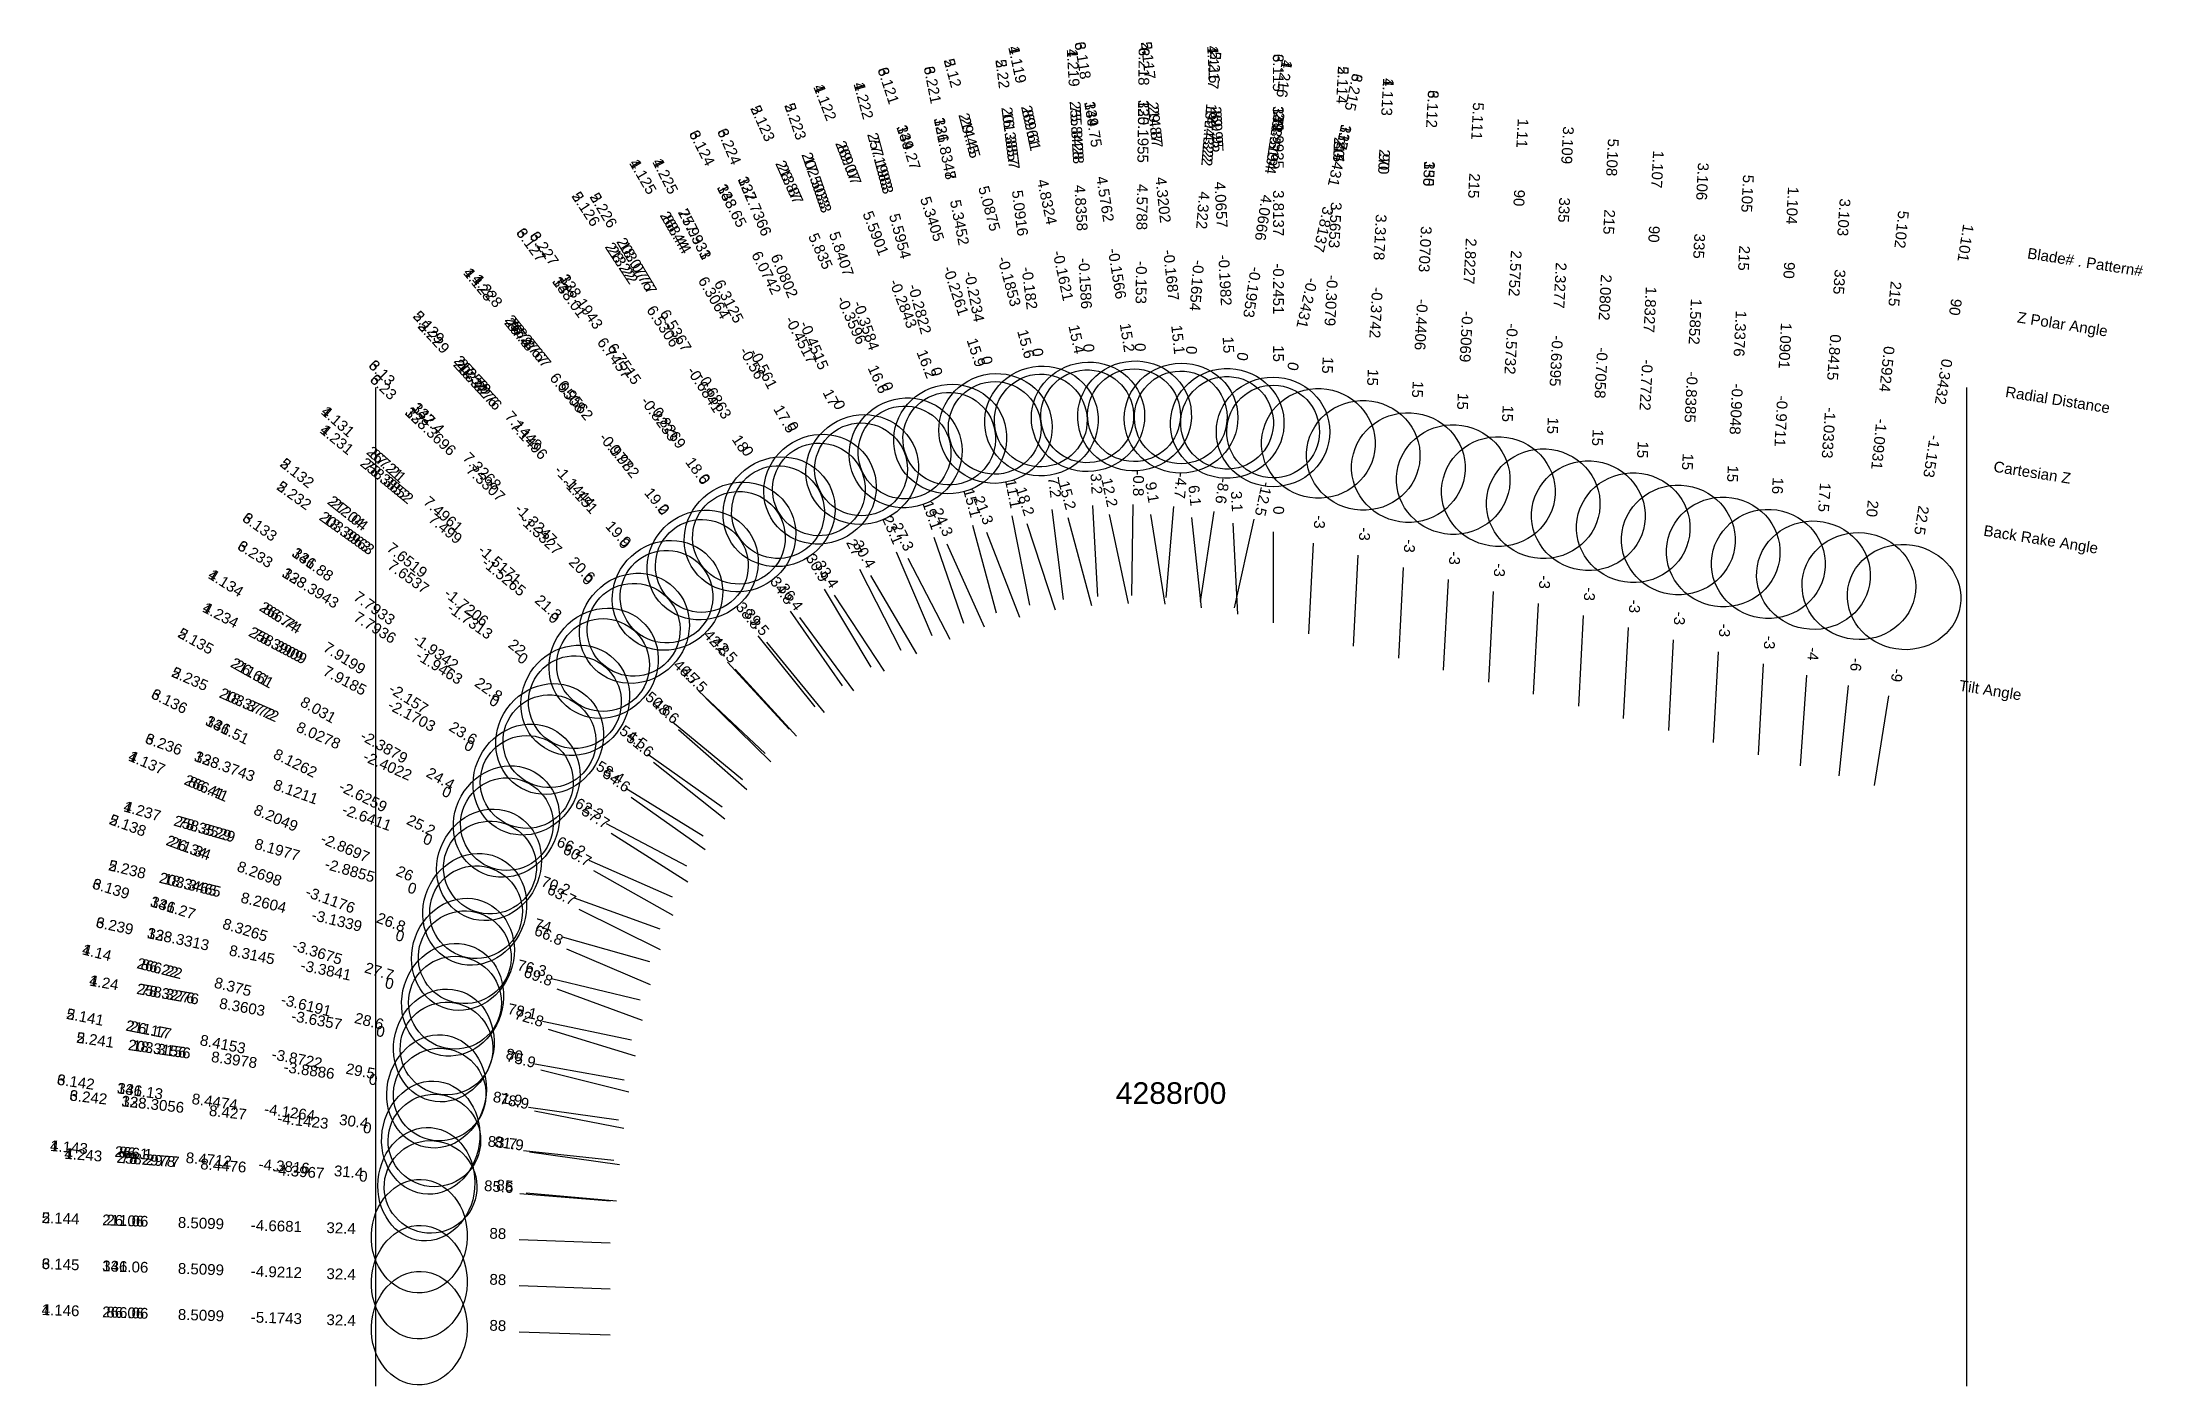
# Model space of a CAD drawing. Header units: inches. Extents: x -10.6 to 1, y -5.5 to 1.9.
import ezdxf
from ezdxf.enums import TextEntityAlignment as Align

# ---------------------------------------------------------------- set-up
doc = ezdxf.new("R2010")
doc.units = ezdxf.units.IN
doc.header["$MEASUREMENT"] = 0
for name, color, linetype, true_color in [('Blade_1', 30, 'Continuous', 0xff7f00), ('Blade_2', 7, 'Continuous', 0xcccc00), ('Blade_3', 7, 'Continuous', 0x00cc00), ('Blade_4', 7, 'Continuous', 0x00cccc), ('Blade_5', 7, 'Continuous', 0x0066cc), ('Blade_6', 190, 'Continuous', 0x7f00ff)]:
    doc.layers.add(name, color=color, linetype=linetype, true_color=true_color)
doc.styles.get("Standard").update_dxf_attribs({"font": 'arial.ttf'})

msp = doc.modelspace()

# ---------------------------------------------------------------- texts
for s, height, p in [('Blade# . Pattern#', 0.05937, (0.336, 0.739)), ('Z Polar Angle', 0.05937, (0.28, 0.387)), ('Radial Distance', 0.05937, (0.215, -0.023)), ('Cartesian Z', 0.05937, (0.15, -0.434)), ('Back Rake Angle', 0.05937, (0.095, -0.786)), ('Tilt Angle', 0.0594, (-0.04, -1.638))]:
    msp.add_text(s, height=height, rotation=351).set_placement(p, align=Align.MIDDLE_LEFT)
msp.add_text('4288r00', height=0.1187).set_placement((-4.375, -3.881), align=Align.MIDDLE_CENTER)
at = {"layer": 'Blade_1'}
for s, rotation, p in [('1.119', 282.1667, (-5.249, 1.769)), ('1.219', 273.22, (-4.943, 1.756)), ('1.116', 273.0667, (-4.171, 1.774)), ('1.216', 261.42, (-3.781, 1.701)), ('1.122', 291.2667, (-6.306, 1.556)), ('1.222', 285.11, (-6.095, 1.569)), ('1.113', 267, (-3.214, 1.598)), ('89.61', 282.1667, (-5.174, 1.42)), ('75.8428', 273.22, (-4.923, 1.4)), ('89.95', 273.0667, (-4.152, 1.418)), ('73.5194', 261.42, (-3.834, 1.348)), ('1.11', 267, (-2.472, 1.399)), ('89.07', 291.2667, (-6.177, 1.224)), ('77.1983', 285.11, (-6.002, 1.225)), ('90', 267, (-3.233, 1.242)), ('1.107', 267, (-1.729, 1.2)), ('1.125', 300.3667, (-7.305, 1.144)), ('1.225', 297, (-7.183, 1.148)), ('4.8324', 282.1667, (-5.086, 1.014)), ('4.8358', 273.22, (-4.9, 0.985)), ('4.0657', 273.0667, (-4.13, 1.003)), ('4.0666', 261.42, (-3.896, 0.937)), ('90', 267, (-2.49, 1.043)), ('1.104', 267, (-0.987, 1.001)), ('88.44', 300.3667, (-7.125, 0.837)), ('77.9331', 297, (-7.021, 0.83)), ('5.5901', 291.2667, (-6.027, 0.837)), ('5.5954', 285.11, (-5.894, 0.824)), ('3.3178', 267, (-3.255, 0.827)), ('90', 267, (-1.748, 0.844)), ('1.101', 261, (-0.034, 0.798)), ('-0.1621', 282.1667, (-4.998, 0.608)), ('-0.1586', 273.22, (-4.877, 0.57)), ('-0.1982', 273.0667, (-4.108, 0.588)), ('2.5752', 267, (-2.512, 0.628)), ('1.128', 309.4667, (-8.206, 0.548)), ('1.228', 308.79, (-8.158, 0.513)), ('6.3064', 300.3667, (-6.915, 0.478)), ('6.3125', 297, (-6.833, 0.46)), ('-0.2843', 291.2667, (-5.876, 0.45)), ('-0.1953', 261.42, (-3.958, 0.527)), ('90', 267, (-1.005, 0.645)), ('-0.2822', 285.11, (-5.786, 0.423)), ('-0.3742', 267, (-3.277, 0.412)), ('1.8327', 267, (-1.77, 0.429)), ('90', 261, (-0.09, 0.446)), ('87.8', 309.4667, (-7.98, 0.273)), ('78.2767', 308.79, (-7.934, 0.235)), ('-0.5732', 267, (-2.534, 0.213)), ('1.0901', 267, (-1.027, 0.23)), ('15.4', 282.1667, (-4.923, 0.259)), ('0', 273.22, (-4.857, 0.215)), ('15', 273.0667, (-4.089, 0.232)), ('-0.56', 300.3667, (-6.705, 0.119)), ('-0.561', 297, (-6.644, 0.089)), ('16.2', 291.2667, (-5.747, 0.118)), ('0', 261.42, (-4.011, 0.174)), ('-0.7722', 267, (-1.791, 0.014)), ('0.3432', 261, (-0.155, 0.035)), ('6.9508', 309.4667, (-7.716, -0.048)), ('6.9562', 308.79, (-7.674, -0.089)), ('0', 285.11, (-5.693, 0.079)), ('15', 267, (-3.295, 0.056)), ('1.131', 318.5667, (-8.977, -0.21)), ('17.5', 300.3667, (-6.524, -0.188)), ('15', 267, (-2.553, -0.143)), ('-0.9711', 267, (-1.049, -0.185)), ('1.231', 320.64, (-8.982, -0.31)), ('0', 297, (-6.482, -0.228)), ('87.21', 318.5667, (-8.71, -0.446)), ('-0.977', 309.4667, (-7.451, -0.369)), ('-0.982', 308.79, (-7.414, -0.413)), ('15', 267, (-1.81, -0.342)), ('-1.153', 261, (-0.22, -0.375)), ('78.3852', 320.64, (-8.706, -0.536)), ('19.2', 309.4667, (-7.225, -0.644)), ('15.1', 285.11, (-5.498, -0.643)), ('3.2', 273.22, (-4.815, -0.532)), ('12.2', 282.1667, (-4.742, -0.584)), ('-8.6', 261.42, (-4.122, -0.565)), ('3.1', 273.0667, (-4.043, -0.629)), ('16', 267, (-1.068, -0.54)), ('7.4961', 318.5667, (-8.398, -0.721)), ('7.499', 320.64, (-8.385, -0.8)), ('0', 308.79, (-7.19, -0.691)), ('21.3', 291.2667, (-5.434, -0.686)), ('22.5', 261, (-0.276, -0.727)), ('-3', 267, (-3.34, -0.805)), ('-1.5171', 318.5667, (-8.087, -0.996)), ('27', 297, (-6.143, -0.894)), ('30.4', 300.3667, (-6.088, -0.932)), ('1.134', 327.6667, (-9.589, -1.101)), ('-1.5265', 320.64, (-8.063, -1.064)), ('-3', 267, (-2.598, -1.004)), ('21.3', 318.5667, (-7.819, -1.232)), ('1.234', 332.3, (-9.616, -1.279)), ('86.74', 327.6667, (-9.288, -1.291)), ('0', 320.64, (-7.788, -1.29)), ('38.8', 308.79, (-6.722, -1.273)), ('39.5', 309.4667, (-6.677, -1.31)), ('-3', 267, (-1.855, -1.203)), ('78.3909', 332.3, (-9.301, -1.445)), ('-3', 267, (-1.113, -1.402)), ('7.9199', 327.6667, (-8.937, -1.514)), ('7.9185', 332.3, (-8.933, -1.638)), ('-9', 261, (-0.411, -1.579)), ('-2.1703', 332.3, (-8.565, -1.831)), ('-2.157', 327.6667, (-8.585, -1.736)), ('50.6', 320.64, (-7.21, -1.764)), ('48.6', 318.5667, (-7.173, -1.802)), ('23.6', 327.6667, (-8.284, -1.926)), ('0', 332.3, (-8.249, -1.997)), ('1.137', 336.7667, (-10.02, -2.091)), ('86.41', 336.7667, (-9.692, -2.231)), ('1.237', 344.05, (-10.041, -2.359)), ('8.2049', 336.7667, (-9.31, -2.395)), ('62.3', 332.3, (-7.588, -2.344)), ('57.7', 327.6667, (-7.556, -2.388)), ('78.3529', 344.05, (-9.699, -2.456)), ('8.1977', 344.05, (-9.299, -2.571)), ('-2.8697', 336.7667, (-8.929, -2.559)), ('-2.8855', 344.05, (-8.9, -2.685)), ('26', 336.7667, (-8.601, -2.7)), ('0', 344.05, (-8.557, -2.783)), ('66.8', 336.7667, (-7.809, -3.04)), ('74', 344.05, (-7.838, -2.988)), ('1.14', 345.8667, (-10.29, -3.137)), ('1.24', 350.01, (-10.249, -3.303)), ('86.22', 345.8667, (-9.945, -3.224)), ('78.3276', 350.01, (-9.898, -3.365)), ('8.375', 345.8667, (-9.542, -3.325)), ('-3.6191', 345.8667, (-9.139, -3.427)), ('8.3603', 350.01, (-9.489, -3.437)), ('-3.6357', 350.01, (-9.079, -3.509)), ('28.6', 345.8667, (-8.793, -3.514)), ('0', 350.01, (-8.728, -3.571)), ('80', 350.01, (-7.992, -3.701)), ('75.9', 345.8667, (-7.957, -3.724)), ('1.143', 354.9667, (-10.439, -4.208)), ('1.243', 355.61, (-10.36, -4.25)), ('86.1', 354.9667, (-10.084, -4.24)), ('78.2978', 355.61, (-10.004, -4.277)), ('8.4712', 354.9667, (-9.67, -4.276)), ('8.4476', 355.61, (-9.59, -4.309)), ('-4.3816', 354.9667, (-9.256, -4.313)), ('-4.3967', 355.61, (-9.175, -4.341)), ('31.4', 354.9667, (-8.901, -4.344)), ('0', 355.61, (-8.82, -4.368)), ('85.6', 355.61, (-8.075, -4.425)), ('85', 354.9667, (-8.042, -4.419)), ('1.146', 358, (-10.484, -5.105)), ('86.06', 358, (-10.128, -5.118)), ('8.5099', 358, (-9.712, -5.132)), ('-5.1743', 358, (-9.297, -5.147)), ('32.4', 358, (-8.941, -5.159)), ('88', 358, (-8.079, -5.189))]:
    msp.add_text(s, height=0.0594, rotation=rotation, dxfattribs=at).set_placement(p, align=Align.CENTER)
at = {"layer": 'Blade_2'}
for s, rotation, p in [('2.117', 276.1, (-4.53, 1.795)), ('2.12', 285.2, (-5.605, 1.721)), ('2.22', 277.18, (-5.331, 1.72)), ('2.217', 265.34, (-4.166, 1.746)), ('2.114', 267, (-3.462, 1.664)), ('2.123', 294.3, (-6.648, 1.44)), ('2.223', 289.12, (-6.469, 1.453)), ('16.3857', 277.18, (-5.287, 1.367)), ('29.87', 276.1, (-4.492, 1.441)), ('14.4322', 265.34, (-4.195, 1.391)), ('29.45', 285.2, (-5.512, 1.377)), ('30', 267, (-3.481, 1.309)), ('28.87', 294.3, (-6.501, 1.116)), ('17.5033', 289.12, (-6.352, 1.117)), ('2.126', 303.4, (-7.618, 0.965)), ('2.226', 300.91, (-7.522, 0.959)), ('5.0875', 285.2, (-5.403, 0.976)), ('5.0916', 277.18, (-5.235, 0.955)), ('4.3202', 276.1, (-4.448, 1.028)), ('4.322', 265.34, (-4.229, 0.976)), ('3.5653', 267, (-3.502, 0.894)), ('5.835', 294.3, (-6.33, 0.737)), ('5.8407', 289.12, (-6.216, 0.724)), ('28.22', 303.4, (-7.422, 0.667)), ('18.0776', 300.91, (-7.339, 0.653)), ('-0.1853', 285.2, (-5.294, 0.575)), ('-0.1687', 276.1, (-4.404, 0.614)), ('-0.1654', 265.34, (-4.263, 0.562)), ('-0.182', 277.18, (-5.183, 0.542)), ('-0.3079', 267, (-3.524, 0.479)), ('-0.3596', 294.3, (-6.159, 0.358)), ('-0.3584', 289.12, (-6.08, 0.331)), ('2.129', 312.5, (-8.479, 0.312)), ('2.229', 312.79, (-8.452, 0.256)), ('6.5306', 303.4, (-7.193, 0.32)), ('6.5367', 300.91, (-7.125, 0.297)), ('15.6', 285.2, (-5.201, 0.231)), ('15.1', 276.1, (-4.366, 0.26)), ('18.3276', 312.79, (-8.21, -0.005)), ('27.59', 312.5, (-8.238, 0.049)), ('16.6', 294.3, (-6.012, 0.033)), ('0', 277.18, (-5.138, 0.189)), ('0', 265.34, (-4.292, 0.207)), ('15', 267, (-3.543, 0.123)), ('-0.6841', 303.4, (-6.964, -0.027)), ('-0.6863', 300.91, (-6.912, -0.06)), ('0', 289.12, (-5.963, -0.005)), ('7.1448', 312.5, (-7.958, -0.257)), ('7.1496', 312.79, (-7.928, -0.31)), ('18', 303.4, (-6.768, -0.324)), ('0', 300.91, (-6.729, -0.366)), ('2.132', 321.6, (-9.2, -0.494)), ('-1.1444', 312.5, (-7.677, -0.564)), ('2.232', 324.52, (-9.215, -0.618)), ('-1.151', 312.79, (-7.645, -0.615)), ('7.2', 277.18, (-5.045, -0.553)), ('15.2', 285.2, (-4.974, -0.601)), ('-4.7', 265.34, (-4.352, -0.538)), ('6.1', 276.1, (-4.274, -0.598)), ('27.04', 321.6, (-8.921, -0.715)), ('19.1', 289.12, (-5.718, -0.712)), ('24.3', 294.3, (-5.658, -0.753)), ('18.3963', 324.52, (-8.925, -0.825)), ('19.9', 312.5, (-7.436, -0.826)), ('-3', 267, (-3.588, -0.739)), ('7.6519', 321.6, (-8.595, -0.973)), ('0', 312.79, (-7.403, -0.877)), ('30.9', 300.91, (-6.345, -1.007)), ('7.6537', 324.52, (-8.587, -1.066)), ('33.4', 303.4, (-6.293, -1.044)), ('-1.7206', 321.6, (-8.269, -1.231)), ('-1.7313', 324.52, (-8.248, -1.308)), ('2.135', 330.7, (-9.753, -1.421)), ('22', 321.6, (-7.99, -1.453)), ('42.8', 312.79, (-6.896, -1.425)), ('42.5', 312.5, (-6.853, -1.462)), ('26.61', 330.7, (-9.443, -1.596)), ('0', 324.52, (-7.958, -1.514)), ('2.235', 336.25, (-9.783, -1.63)), ('18.3772', 336.25, (-9.457, -1.773)), ('8.031', 330.7, (-9.08, -1.799)), ('8.0278', 336.25, (-9.076, -1.941)), ('-2.3879', 330.7, (-8.718, -2.003)), ('54.5', 324.52, (-7.349, -1.948)), ('51.6', 321.6, (-7.314, -1.988)), ('-2.4022', 336.25, (-8.696, -2.108)), ('24.4', 330.7, (-8.407, -2.177)), ('0', 336.25, (-8.37, -2.252)), ('2.138', 339.8, (-10.123, -2.436)), ('26.34', 339.8, (-9.789, -2.559)), ('66.2', 336.25, (-7.686, -2.553)), ('60.7', 330.7, (-7.655, -2.599)), ('2.238', 346.28, (-10.123, -2.679)), ('8.2698', 339.8, (-9.399, -2.702)), ('18.3465', 346.28, (-9.777, -2.764)), ('-3.1176', 339.8, (-9.009, -2.846)), ('8.2604', 346.28, (-9.373, -2.862)), ('-3.1339', 346.28, (-8.97, -2.961)), ('26.8', 339.8, (-8.675, -2.969)), ('0', 346.28, (-8.623, -3.045)), ('76.3', 346.28, (-7.897, -3.222)), ('69.8', 339.8, (-7.865, -3.267)), ('2.141', 348.9, (-10.353, -3.492)), ('2.241', 351.88, (-10.296, -3.618)), ('26.17', 348.9, (-10.004, -3.561)), ('8.4153', 348.9, (-9.596, -3.641)), ('18.3156', 351.88, (-9.943, -3.668)), ('8.3978', 351.88, (-9.532, -3.727)), ('-3.8722', 348.9, (-9.188, -3.721)), ('-3.8886', 351.88, (-9.12, -3.785)), ('29.5', 348.9, (-8.839, -3.789)), ('0', 351.88, (-8.768, -3.836)), ('81.9', 351.88, (-8.028, -3.941)), ('78.9', 348.9, (-7.992, -3.955)), ('2.144', 358, (-10.484, -4.599)), ('26.06', 358, (-10.128, -4.612)), ('8.5099', 358, (-9.712, -4.626)), ('-4.6681', 358, (-9.297, -4.641)), ('32.4', 358, (-8.941, -4.653)), ('88', 358, (-8.079, -4.683))]:
    msp.add_text(s, height=0.0594, rotation=rotation, dxfattribs=at).set_placement(p, align=Align.CENTER)
at = {"layer": 'Blade_3'}
for s, rotation, p in [('3.118', 279.1333, (-4.89, 1.793)), ('3.218', 269.25, (-4.554, 1.764)), ('3.121', 288.2333, (-5.958, 1.65)), ('3.221', 281.14, (-5.716, 1.658)), ('3.115', 270.0333, (-3.815, 1.73)), ('3.215', 257.51, (-3.399, 1.629)), ('3.112', 267, (-2.967, 1.532)), ('334.75', 279.1333, (-4.833, 1.442)), ('320.1955', 269.25, (-4.558, 1.408)), ('334.9935', 270.0333, (-3.815, 1.374)), ('3.124', 297.3333, (-6.981, 1.303)), ('3.224', 293.08, (-6.832, 1.313)), ('334.27', 288.2333, (-5.847, 1.311)), ('321.8347', 281.14, (-5.647, 1.308)), ('317.4431', 257.51, (-3.476, 1.281)), ('3.109', 267, (-2.224, 1.333)), ('322.7366', 293.08, (-6.692, 0.985)), ('4.5762', 279.1333, (-4.767, 1.031)), ('335', 267, (-2.986, 1.176)), ('3.106', 267, (-1.482, 1.134)), ('333.65', 297.3333, (-6.817, 0.986)), ('5.3405', 288.2333, (-5.717, 0.917)), ('4.5788', 269.25, (-4.564, 0.992)), ('3.8137', 270.0333, (-3.814, 0.958)), ('335', 267, (-2.243, 0.977)), ('5.3452', 281.14, (-5.567, 0.901)), ('3.8137', 257.51, (-3.566, 0.875)), ('3.103', 266, (-0.704, 0.937)), ('3.127', 306.4333, (-7.919, 0.766)), ('3.227', 304.83, (-7.847, 0.747)), ('3.0703', 267, (-3.007, 0.761)), ('335', 267, (-1.5, 0.778)), ('6.0742', 297.3333, (-6.627, 0.617)), ('6.0802', 293.08, (-6.529, 0.602)), ('-0.1566', 279.1333, (-4.701, 0.621)), ('333.01', 306.4333, (-7.707, 0.479)), ('323.1943', 304.83, (-7.643, 0.455)), ('-0.2261', 288.2333, (-5.587, 0.522)), ('-0.2234', 281.14, (-5.486, 0.493)), ('-0.153', 269.25, (-4.569, 0.577)), ('-0.2451', 270.0333, (-3.814, 0.542)), ('-0.2431', 257.51, (-3.656, 0.47)), ('2.3277', 267, (-2.265, 0.562)), ('335', 266, (-0.729, 0.582)), ('-0.4406', 267, (-3.029, 0.346)), ('1.5852', 267, (-1.522, 0.363)), ('-0.4517', 297.3333, (-6.436, 0.248)), ('-0.4515', 293.08, (-6.366, 0.22)), ('15.2', 279.1333, (-4.645, 0.269)), ('6.7457', 306.4333, (-7.46, 0.145)), ('6.7515', 304.83, (-7.406, 0.113)), ('15.9', 288.2333, (-5.475, 0.183)), ('0', 269.25, (-4.574, 0.221)), ('-0.6395', 267, (-2.286, 0.147)), ('0.8415', 266, (-0.758, 0.167)), ('3.13', 315.5333, (-8.736, 0.059)), ('0', 281.14, (-5.417, 0.143)), ('15', 270.0333, (-3.814, 0.186)), ('0', 257.51, (-3.733, 0.122)), ('3.23', 316.74, (-8.727, -0.019)), ('15', 267, (-3.048, -0.01)), ('-0.8385', 267, (-1.544, -0.052)), ('323.3696', 316.74, (-8.468, -0.263)), ('332.4', 315.5333, (-8.482, -0.191)), ('-0.8233', 306.4333, (-7.213, -0.19)), ('-0.8269', 304.83, (-7.168, -0.228)), ('17', 297.3333, (-6.272, -0.069)), ('0', 293.08, (-6.227, -0.108)), ('-1.0333', 266, (-0.787, -0.248)), ('15', 267, (-2.305, -0.209)), ('7.3268', 315.5333, (-8.185, -0.482)), ('7.3307', 316.74, (-8.165, -0.548)), ('18.6', 306.4333, (-7.002, -0.476)), ('-0.8', 269.25, (-4.584, -0.527)), ('15', 267, (-1.563, -0.408)), ('0', 304.83, (-6.965, -0.52)), ('11.1', 281.14, (-5.273, -0.59)), ('18.2', 288.2333, (-5.206, -0.636)), ('9.1', 279.1333, (-4.508, -0.582)), ('-12.5', 257.51, (-3.895, -0.608)), ('17.5', 266, (-0.811, -0.603)), ('3.133', 324.6333, (-9.404, -0.791)), ('-1.3247', 315.5333, (-7.889, -0.773)), ('0', 270.0333, (-3.813, -0.676)), ('-1.3327', 316.74, (-7.862, -0.832)), ('23.1', 293.08, (-5.934, -0.795)), ('27.3', 297.3333, (-5.876, -0.835)), ('3.233', 328.4, (-9.427, -0.942)), ('331.88', 324.6333, (-9.113, -0.997)), ('-3', 267, (-3.093, -0.871)), ('323.3943', 328.4, (-9.123, -1.128)), ('20.6', 315.5333, (-7.635, -1.023)), ('0', 316.74, (-7.603, -1.077)), ('-3', 267, (-2.35, -1.07)), ('7.7933', 324.6333, (-8.774, -1.238)), ('34.8', 304.83, (-6.538, -1.134)), ('36.4', 306.4333, (-6.49, -1.17)), ('7.7936', 328.4, (-8.769, -1.346)), ('-3', 267, (-1.608, -1.269)), ('-1.9342', 324.6333, (-8.436, -1.478)), ('-1.9463', 328.4, (-8.415, -1.564)), ('-4', 266, (-0.872, -1.464)), ('22.8', 324.6333, (-8.145, -1.685)), ('46.7', 316.74, (-7.059, -1.589)), ('45.5', 315.5333, (-7.019, -1.627)), ('3.136', 333.7333, (-9.897, -1.752)), ('0', 328.4, (-8.112, -1.75)), ('331.51', 333.7333, (-9.578, -1.91)), ('3.236', 340.16, (-9.925, -1.99)), ('323.3743', 340.16, (-9.59, -2.111)), ('8.1262', 333.7333, (-9.205, -2.093)), ('58.4', 328.4, (-7.475, -2.142)), ('8.1211', 340.16, (-9.199, -2.252)), ('-2.6259', 333.7333, (-8.832, -2.277)), ('54.6', 324.6333, (-7.442, -2.184)), ('-2.6411', 340.16, (-8.808, -2.393)), ('25.2', 333.7333, (-8.513, -2.435)), ('0', 340.16, (-8.473, -2.514)), ('3.139', 342.8333, (-10.214, -2.785)), ('70.2', 340.16, (-7.769, -2.768)), ('63.7', 333.7333, (-7.74, -2.817)), ('331.27', 342.8333, (-9.873, -2.89)), ('3.239', 348.15, (-10.191, -2.99)), ('323.3313', 348.15, (-9.842, -3.063)), ('8.3265', 342.8333, (-9.476, -3.012)), ('8.3145', 348.15, (-9.436, -3.149)), ('-3.3675', 342.8333, (-9.079, -3.135)), ('-3.3841', 348.15, (-9.029, -3.234)), ('27.7', 342.8333, (-8.739, -3.24)), ('0', 348.15, (-8.68, -3.307)), ('78.1', 348.15, (-7.949, -3.461)), ('72.8', 342.8333, (-7.914, -3.495)), ('3.142', 351.9333, (-10.403, -3.849)), ('3.242', 353.74, (-10.333, -3.933)), ('331.13', 351.9333, (-10.05, -3.899)), ('323.3056', 353.74, (-9.979, -3.972)), ('8.4474', 351.9333, (-9.639, -3.958)), ('8.427', 353.74, (-9.566, -4.017)), ('-4.1264', 351.9333, (-9.227, -4.016)), ('-4.1423', 353.74, (-9.153, -4.063)), ('30.4', 351.9333, (-8.874, -4.066)), ('0', 353.74, (-8.799, -4.102)), ('83.7', 353.74, (-8.056, -4.183)), ('81.9', 351.9333, (-8.02, -4.187)), ('3.145', 358, (-10.484, -4.852)), ('331.06', 358, (-10.128, -4.865)), ('8.5099', 358, (-9.712, -4.879)), ('-4.9212', 358, (-9.297, -4.894)), ('32.4', 358, (-8.941, -4.906)), ('88', 358, (-8.079, -4.936))]:
    msp.add_text(s, height=0.0594, rotation=rotation, dxfattribs=at).set_placement(p, align=Align.CENTER)
at = {"layer": 'Blade_4'}
for s, rotation, p in [('4.119', 282.1667, (-5.249, 1.769)), ('4.219', 273.22, (-4.943, 1.756)), ('4.116', 273.0667, (-4.171, 1.774)), ('4.216', 261.42, (-3.781, 1.701)), ('4.122', 291.2667, (-6.306, 1.556)), ('4.222', 285.11, (-6.095, 1.569)), ('4.113', 267, (-3.214, 1.598)), ('269.61', 282.1667, (-5.174, 1.42)), ('255.8428', 273.22, (-4.923, 1.4)), ('269.95', 273.0667, (-4.152, 1.418)), ('253.5194', 261.42, (-3.834, 1.348)), ('257.1983', 285.11, (-6.002, 1.225)), ('269.07', 291.2667, (-6.177, 1.224)), ('270', 267, (-3.233, 1.242)), ('4.125', 300.3667, (-7.305, 1.144)), ('4.225', 297, (-7.183, 1.148)), ('4.8324', 282.1667, (-5.086, 1.014)), ('4.8358', 273.22, (-4.9, 0.985)), ('4.0657', 273.0667, (-4.13, 1.003)), ('4.0666', 261.42, (-3.896, 0.937)), ('268.44', 300.3667, (-7.125, 0.837)), ('257.933', 297, (-7.021, 0.83)), ('5.5901', 291.2667, (-6.027, 0.837)), ('5.5954', 285.11, (-5.894, 0.824)), ('3.3178', 267, (-3.255, 0.827)), ('-0.1621', 282.1667, (-4.998, 0.608)), ('-0.1586', 273.22, (-4.877, 0.57)), ('-0.1982', 273.0667, (-4.108, 0.588)), ('4.128', 309.4667, (-8.206, 0.548)), ('4.228', 308.79, (-8.158, 0.513)), ('6.3064', 300.3667, (-6.915, 0.478)), ('6.3125', 297, (-6.833, 0.46)), ('-0.2843', 291.2667, (-5.876, 0.45)), ('-0.1953', 261.42, (-3.958, 0.527)), ('-0.2822', 285.11, (-5.786, 0.423)), ('-0.3742', 267, (-3.277, 0.412)), ('267.8', 309.4667, (-7.98, 0.273)), ('258.2767', 308.79, (-7.934, 0.235)), ('15.4', 282.1667, (-4.923, 0.259)), ('0', 273.22, (-4.857, 0.215)), ('15', 273.0667, (-4.089, 0.232)), ('-0.56', 300.3667, (-6.705, 0.119)), ('-0.561', 297, (-6.644, 0.089)), ('16.2', 291.2667, (-5.747, 0.118)), ('0', 261.42, (-4.011, 0.174)), ('6.9508', 309.4667, (-7.716, -0.048)), ('6.9562', 308.79, (-7.674, -0.089)), ('0', 285.11, (-5.693, 0.079)), ('15', 267, (-3.295, 0.056)), ('4.131', 318.5667, (-8.977, -0.21)), ('17.5', 300.3667, (-6.524, -0.188)), ('4.231', 320.64, (-8.982, -0.31)), ('0', 297, (-6.482, -0.228)), ('267.21', 318.5667, (-8.71, -0.446)), ('-0.977', 309.4667, (-7.451, -0.369)), ('-0.982', 308.79, (-7.414, -0.413)), ('258.3852', 320.64, (-8.706, -0.536)), ('19.2', 309.4667, (-7.225, -0.644)), ('15.1', 285.11, (-5.498, -0.643)), ('3.2', 273.22, (-4.815, -0.532)), ('12.2', 282.1667, (-4.742, -0.584)), ('-8.6', 261.42, (-4.122, -0.565)), ('3.1', 273.0667, (-4.043, -0.629)), ('7.4961', 318.5667, (-8.398, -0.721)), ('7.499', 320.64, (-8.385, -0.8)), ('0', 308.79, (-7.19, -0.691)), ('21.3', 291.2667, (-5.434, -0.686)), ('-3', 267, (-3.34, -0.805)), ('-1.5171', 318.5667, (-8.087, -0.996)), ('27', 297, (-6.143, -0.894)), ('30.4', 300.3667, (-6.088, -0.932)), ('4.134', 327.6667, (-9.589, -1.101)), ('-1.5265', 320.64, (-8.063, -1.064)), ('21.3', 318.5667, (-7.819, -1.232)), ('4.234', 332.3, (-9.616, -1.279)), ('266.74', 327.6667, (-9.288, -1.291)), ('0', 320.64, (-7.788, -1.29)), ('38.8', 308.79, (-6.722, -1.273)), ('39.5', 309.4667, (-6.677, -1.31)), ('258.3909', 332.3, (-9.301, -1.445)), ('7.9199', 327.6667, (-8.937, -1.514)), ('7.9185', 332.3, (-8.933, -1.638)), ('-2.1703', 332.3, (-8.565, -1.831)), ('-2.157', 327.6667, (-8.585, -1.736)), ('50.6', 320.64, (-7.21, -1.764)), ('48.6', 318.5667, (-7.173, -1.802)), ('23.6', 327.6667, (-8.284, -1.926)), ('0', 332.3, (-8.249, -1.997)), ('4.137', 336.7667, (-10.02, -2.091)), ('266.41', 336.7667, (-9.692, -2.231)), ('4.237', 344.05, (-10.041, -2.359)), ('8.2049', 336.7667, (-9.31, -2.395)), ('62.3', 332.3, (-7.588, -2.344)), ('57.7', 327.6667, (-7.556, -2.388)), ('258.3529', 344.05, (-9.699, -2.456)), ('8.1977', 344.05, (-9.299, -2.571)), ('-2.8697', 336.7667, (-8.929, -2.559)), ('-2.8855', 344.05, (-8.9, -2.685)), ('26', 336.7667, (-8.601, -2.7)), ('0', 344.05, (-8.557, -2.783)), ('66.8', 336.7667, (-7.809, -3.04)), ('74', 344.05, (-7.838, -2.988)), ('4.14', 345.8667, (-10.29, -3.137)), ('4.24', 350.01, (-10.249, -3.303)), ('266.22', 345.8667, (-9.945, -3.224)), ('258.3276', 350.01, (-9.898, -3.365)), ('8.375', 345.8667, (-9.542, -3.325)), ('-3.6191', 345.8667, (-9.139, -3.427)), ('8.3603', 350.01, (-9.489, -3.437)), ('-3.6357', 350.01, (-9.079, -3.509)), ('28.6', 345.8667, (-8.793, -3.514)), ('0', 350.01, (-8.728, -3.571)), ('80', 350.01, (-7.992, -3.701)), ('75.9', 345.8667, (-7.957, -3.724)), ('4.143', 354.9667, (-10.439, -4.208)), ('4.243', 355.61, (-10.36, -4.25)), ('266.1', 354.9667, (-10.084, -4.24)), ('258.2977', 355.61, (-10.004, -4.277)), ('8.4712', 354.9667, (-9.67, -4.276)), ('8.4476', 355.61, (-9.59, -4.309)), ('-4.3816', 354.9667, (-9.256, -4.313)), ('-4.3967', 355.61, (-9.175, -4.341)), ('31.4', 354.9667, (-8.901, -4.344)), ('0', 355.61, (-8.82, -4.368)), ('85.6', 355.61, (-8.075, -4.425)), ('85', 354.9667, (-8.042, -4.419)), ('4.146', 358, (-10.484, -5.105)), ('266.06', 358, (-10.128, -5.118)), ('8.5099', 358, (-9.712, -5.132)), ('-5.1743', 358, (-9.297, -5.147)), ('32.4', 358, (-8.941, -5.159)), ('88', 358, (-8.079, -5.189))]:
    msp.add_text(s, height=0.0594, rotation=rotation, dxfattribs=at).set_placement(p, align=Align.CENTER)
at = {"layer": 'Blade_5'}
for s, rotation, p in [('5.117', 276.1, (-4.53, 1.795)), ('5.12', 285.2, (-5.605, 1.721)), ('5.22', 277.18, (-5.331, 1.72)), ('5.217', 265.34, (-4.166, 1.746)), ('5.114', 267, (-3.462, 1.664)), ('5.123', 294.3, (-6.648, 1.44)), ('5.223', 289.12, (-6.469, 1.453)), ('214.45', 285.2, (-5.512, 1.377)), ('201.3857', 277.18, (-5.287, 1.367)), ('214.87', 276.1, (-4.492, 1.441)), ('199.4322', 265.34, (-4.195, 1.391)), ('5.111', 267, (-2.719, 1.465)), ('202.5033', 289.12, (-6.352, 1.117)), ('215', 267, (-3.481, 1.309)), ('5.108', 267, (-1.977, 1.266)), ('213.87', 294.3, (-6.501, 1.116)), ('215', 267, (-2.738, 1.11)), ('5.105', 267, (-1.234, 1.067)), ('5.126', 303.4, (-7.618, 0.965)), ('5.226', 300.91, (-7.522, 0.959)), ('5.0875', 285.2, (-5.403, 0.976)), ('5.0916', 277.18, (-5.235, 0.955)), ('4.3202', 276.1, (-4.448, 1.028)), ('4.322', 265.34, (-4.229, 0.976)), ('3.5653', 267, (-3.502, 0.894)), ('215', 267, (-1.995, 0.911)), ('5.102', 264, (-0.386, 0.871)), ('203.0777', 300.91, (-7.339, 0.653)), ('5.835', 294.3, (-6.33, 0.737)), ('5.8407', 289.12, (-6.216, 0.724)), ('2.8227', 267, (-2.76, 0.695)), ('213.22', 303.4, (-7.422, 0.667)), ('-0.1853', 285.2, (-5.294, 0.575)), ('-0.1687', 276.1, (-4.404, 0.614)), ('-0.1654', 265.34, (-4.263, 0.562)), ('215', 267, (-1.253, 0.712)), ('-0.182', 277.18, (-5.183, 0.542)), ('-0.3079', 267, (-3.524, 0.479)), ('2.0802', 267, (-2.017, 0.496)), ('215', 264, (-0.423, 0.517)), ('-0.3596', 294.3, (-6.159, 0.358)), ('-0.3584', 289.12, (-6.08, 0.331)), ('5.129', 312.5, (-8.479, 0.312)), ('5.229', 312.79, (-8.452, 0.256)), ('6.5306', 303.4, (-7.193, 0.32)), ('6.5367', 300.91, (-7.125, 0.297)), ('-0.5069', 267, (-2.781, 0.28)), ('1.3376', 267, (-1.275, 0.297)), ('15.6', 285.2, (-5.201, 0.231)), ('15.1', 276.1, (-4.366, 0.26)), ('203.3276', 312.79, (-8.21, -0.005)), ('212.59', 312.5, (-8.238, 0.049)), ('16.6', 294.3, (-6.012, 0.033)), ('0', 277.18, (-5.138, 0.189)), ('0', 265.34, (-4.292, 0.207)), ('15', 267, (-3.543, 0.123)), ('-0.7058', 267, (-2.039, 0.081)), ('0.5924', 264, (-0.467, 0.103)), ('-0.6841', 303.4, (-6.964, -0.027)), ('-0.6863', 300.91, (-6.912, -0.06)), ('0', 289.12, (-5.963, -0.005)), ('-0.9048', 267, (-1.296, -0.118)), ('15', 267, (-2.8, -0.076)), ('7.1448', 312.5, (-7.958, -0.257)), ('7.1496', 312.79, (-7.928, -0.31)), ('-1.0931', 264, (-0.51, -0.31)), ('18', 303.4, (-6.768, -0.324)), ('0', 300.91, (-6.729, -0.366)), ('15', 267, (-2.058, -0.275)), ('5.132', 321.6, (-9.2, -0.494)), ('-1.1444', 312.5, (-7.677, -0.564)), ('15', 267, (-1.315, -0.474)), ('5.232', 324.52, (-9.215, -0.618)), ('-1.151', 312.79, (-7.645, -0.615)), ('7.2', 277.18, (-5.045, -0.553)), ('15.2', 285.2, (-4.974, -0.601)), ('-4.7', 265.34, (-4.352, -0.538)), ('6.1', 276.1, (-4.274, -0.598)), ('203.3963', 324.52, (-8.925, -0.825)), ('212.04', 321.6, (-8.921, -0.715)), ('19.1', 289.12, (-5.718, -0.712)), ('24.3', 294.3, (-5.658, -0.753)), ('20', 264, (-0.547, -0.664)), ('19.9', 312.5, (-7.436, -0.826)), ('-3', 267, (-3.588, -0.739)), ('7.6519', 321.6, (-8.595, -0.973)), ('0', 312.79, (-7.403, -0.877)), ('30.9', 300.91, (-6.345, -1.007)), ('-3', 267, (-2.845, -0.938)), ('7.6537', 324.52, (-8.587, -1.066)), ('33.4', 303.4, (-6.293, -1.044)), ('-1.7206', 321.6, (-8.269, -1.231)), ('-3', 267, (-2.103, -1.136)), ('-1.7313', 324.52, (-8.248, -1.308)), ('5.135', 330.7, (-9.753, -1.421)), ('22', 321.6, (-7.99, -1.453)), ('42.8', 312.79, (-6.896, -1.425)), ('42.5', 312.5, (-6.853, -1.462)), ('-3', 267, (-1.36, -1.335)), ('211.61', 330.7, (-9.443, -1.596)), ('0', 324.52, (-7.958, -1.514)), ('-6', 264, (-0.637, -1.522)), ('5.235', 336.25, (-9.783, -1.63)), ('203.3772', 336.25, (-9.457, -1.773)), ('8.031', 330.7, (-9.08, -1.799)), ('8.0278', 336.25, (-9.076, -1.941)), ('-2.3879', 330.7, (-8.718, -2.003)), ('54.5', 324.52, (-7.349, -1.948)), ('51.6', 321.6, (-7.314, -1.988)), ('-2.4022', 336.25, (-8.696, -2.108)), ('24.4', 330.7, (-8.407, -2.177)), ('0', 336.25, (-8.37, -2.252)), ('5.138', 339.8, (-10.123, -2.436)), ('211.34', 339.8, (-9.789, -2.559)), ('66.2', 336.25, (-7.686, -2.553)), ('60.7', 330.7, (-7.655, -2.599)), ('5.238', 346.28, (-10.123, -2.679)), ('8.2698', 339.8, (-9.399, -2.702)), ('203.3465', 346.28, (-9.777, -2.764)), ('-3.1176', 339.8, (-9.009, -2.846)), ('8.2604', 346.28, (-9.373, -2.862)), ('-3.1339', 346.28, (-8.97, -2.961)), ('26.8', 339.8, (-8.675, -2.969)), ('0', 346.28, (-8.623, -3.045)), ('76.3', 346.28, (-7.897, -3.222)), ('69.8', 339.8, (-7.865, -3.267)), ('5.141', 348.9, (-10.353, -3.492)), ('5.241', 351.88, (-10.296, -3.618)), ('211.17', 348.9, (-10.004, -3.561)), ('8.4153', 348.9, (-9.596, -3.641)), ('203.3156', 351.88, (-9.943, -3.668)), ('8.3978', 351.88, (-9.532, -3.727)), ('-3.8722', 348.9, (-9.188, -3.721)), ('-3.8886', 351.88, (-9.12, -3.785)), ('29.5', 348.9, (-8.839, -3.789)), ('0', 351.88, (-8.768, -3.836)), ('81.9', 351.88, (-8.028, -3.941)), ('78.9', 348.9, (-7.992, -3.955)), ('5.144', 358, (-10.484, -4.599)), ('211.06', 358, (-10.128, -4.612)), ('8.5099', 358, (-9.712, -4.626)), ('-4.6681', 358, (-9.297, -4.641)), ('32.4', 358, (-8.941, -4.653)), ('88', 358, (-8.079, -4.683))]:
    msp.add_text(s, height=0.0594, rotation=rotation, dxfattribs=at).set_placement(p, align=Align.CENTER)
at = {"layer": 'Blade_6'}
for s, rotation, p in [('6.118', 279.1333, (-4.89, 1.793)), ('6.218', 269.25, (-4.554, 1.764)), ('6.121', 288.2333, (-5.958, 1.65)), ('6.221', 281.14, (-5.716, 1.658)), ('6.115', 270.0333, (-3.815, 1.73)), ('6.215', 257.51, (-3.399, 1.629)), ('6.112', 267, (-2.967, 1.532)), ('149.75', 279.1333, (-4.833, 1.442)), ('135.1955', 269.25, (-4.558, 1.408)), ('149.9935', 270.0333, (-3.815, 1.374)), ('6.124', 297.3333, (-6.981, 1.303)), ('6.224', 293.08, (-6.832, 1.313)), ('149.27', 288.2333, (-5.847, 1.311)), ('136.8348', 281.14, (-5.647, 1.308)), ('132.4431', 257.51, (-3.476, 1.281)), ('137.7366', 293.08, (-6.692, 0.985)), ('4.5762', 279.1333, (-4.767, 1.031)), ('150', 267, (-2.986, 1.176)), ('148.65', 297.3333, (-6.817, 0.986)), ('5.3405', 288.2333, (-5.717, 0.917)), ('4.5788', 269.25, (-4.564, 0.992)), ('3.8137', 270.0333, (-3.814, 0.958)), ('5.3452', 281.14, (-5.567, 0.901)), ('3.8137', 257.51, (-3.566, 0.875)), ('6.127', 306.4333, (-7.919, 0.766)), ('6.227', 304.83, (-7.847, 0.747)), ('3.0703', 267, (-3.007, 0.761)), ('6.0742', 297.3333, (-6.627, 0.617)), ('6.0802', 293.08, (-6.529, 0.602)), ('-0.1566', 279.1333, (-4.701, 0.621)), ('148.01', 306.4333, (-7.707, 0.479)), ('138.1943', 304.83, (-7.643, 0.455)), ('-0.2261', 288.2333, (-5.587, 0.522)), ('-0.2234', 281.14, (-5.486, 0.493)), ('-0.153', 269.25, (-4.569, 0.577)), ('-0.2451', 270.0333, (-3.814, 0.542)), ('-0.2431', 257.51, (-3.656, 0.47)), ('-0.4406', 267, (-3.029, 0.346)), ('-0.4517', 297.3333, (-6.436, 0.248)), ('-0.4515', 293.08, (-6.366, 0.22)), ('15.2', 279.1333, (-4.645, 0.269)), ('6.7457', 306.4333, (-7.46, 0.145)), ('6.7515', 304.83, (-7.406, 0.113)), ('15.9', 288.2333, (-5.475, 0.183)), ('0', 269.25, (-4.574, 0.221)), ('6.13', 315.5333, (-8.736, 0.059)), ('0', 281.14, (-5.417, 0.143)), ('15', 270.0333, (-3.814, 0.186)), ('0', 257.51, (-3.733, 0.122)), ('6.23', 316.74, (-8.727, -0.019)), ('15', 267, (-3.048, -0.01)), ('138.3696', 316.74, (-8.468, -0.263)), ('147.4', 315.5333, (-8.482, -0.191)), ('-0.8233', 306.4333, (-7.213, -0.19)), ('-0.8269', 304.83, (-7.168, -0.228)), ('17', 297.3333, (-6.272, -0.069)), ('0', 293.08, (-6.227, -0.108)), ('7.3268', 315.5333, (-8.185, -0.482)), ('7.3307', 316.74, (-8.165, -0.548)), ('18.6', 306.4333, (-7.002, -0.476)), ('-0.8', 269.25, (-4.584, -0.527)), ('0', 304.83, (-6.965, -0.52)), ('11.1', 281.14, (-5.273, -0.59)), ('18.2', 288.2333, (-5.206, -0.636)), ('9.1', 279.1333, (-4.508, -0.582)), ('-12.5', 257.51, (-3.895, -0.608)), ('6.133', 324.6333, (-9.404, -0.791)), ('-1.3247', 315.5333, (-7.889, -0.773)), ('0', 270.0333, (-3.813, -0.676)), ('-1.3327', 316.74, (-7.862, -0.832)), ('23.1', 293.08, (-5.934, -0.795)), ('27.3', 297.3333, (-5.876, -0.835)), ('6.233', 328.4, (-9.427, -0.942)), ('146.88', 324.6333, (-9.113, -0.997)), ('-3', 267, (-3.093, -0.871)), ('138.3943', 328.4, (-9.123, -1.128)), ('20.6', 315.5333, (-7.635, -1.023)), ('0', 316.74, (-7.603, -1.077)), ('7.7933', 324.6333, (-8.774, -1.238)), ('34.8', 304.83, (-6.538, -1.134)), ('36.4', 306.4333, (-6.49, -1.17)), ('7.7936', 328.4, (-8.769, -1.346)), ('-1.9342', 324.6333, (-8.436, -1.478)), ('-1.9463', 328.4, (-8.415, -1.564)), ('22.8', 324.6333, (-8.145, -1.685)), ('46.7', 316.74, (-7.059, -1.589)), ('45.5', 315.5333, (-7.019, -1.627)), ('6.136', 333.7333, (-9.897, -1.752)), ('0', 328.4, (-8.112, -1.75)), ('146.51', 333.7333, (-9.578, -1.91)), ('6.236', 340.16, (-9.925, -1.99)), ('138.3743', 340.16, (-9.59, -2.111)), ('8.1262', 333.7333, (-9.205, -2.093)), ('58.4', 328.4, (-7.475, -2.142)), ('8.1211', 340.16, (-9.199, -2.252)), ('-2.6259', 333.7333, (-8.832, -2.277)), ('54.6', 324.6333, (-7.442, -2.184)), ('-2.6411', 340.16, (-8.808, -2.393)), ('25.2', 333.7333, (-8.513, -2.435)), ('0', 340.16, (-8.473, -2.514)), ('6.139', 342.8333, (-10.214, -2.785)), ('70.2', 340.16, (-7.769, -2.768)), ('63.7', 333.7333, (-7.74, -2.817)), ('146.27', 342.8333, (-9.873, -2.89)), ('6.239', 348.15, (-10.191, -2.99)), ('138.3313', 348.15, (-9.842, -3.063)), ('8.3265', 342.8333, (-9.476, -3.012)), ('8.3145', 348.15, (-9.436, -3.149)), ('-3.3675', 342.8333, (-9.079, -3.135)), ('-3.3841', 348.15, (-9.029, -3.234)), ('27.7', 342.8333, (-8.739, -3.24)), ('0', 348.15, (-8.68, -3.307)), ('78.1', 348.15, (-7.949, -3.461)), ('72.8', 342.8333, (-7.914, -3.495)), ('6.142', 351.9333, (-10.403, -3.849)), ('6.242', 353.74, (-10.333, -3.933)), ('146.13', 351.9333, (-10.05, -3.899)), ('138.3056', 353.74, (-9.979, -3.972)), ('8.4474', 351.9333, (-9.639, -3.958)), ('8.427', 353.74, (-9.566, -4.017)), ('-4.1264', 351.9333, (-9.227, -4.016)), ('-4.1423', 353.74, (-9.153, -4.063)), ('30.4', 351.9333, (-8.874, -4.066)), ('0', 353.74, (-8.799, -4.102)), ('83.7', 353.74, (-8.056, -4.183)), ('81.9', 351.9333, (-8.02, -4.187)), ('6.145', 358, (-10.484, -4.852)), ('146.06', 358, (-10.128, -4.865)), ('8.5099', 358, (-9.712, -4.879)), ('-4.9212', 358, (-9.297, -4.894)), ('32.4', 358, (-8.941, -4.906)), ('88', 358, (-8.079, -4.936))]:
    msp.add_text(s, height=0.0594, rotation=rotation, dxfattribs=at).set_placement(p, align=Align.CENTER)

# ---------------------------------------------------------------- linework, layer by layer
for p, q in [((-8.75, 0), (-8.75, -5.492)), ((0, 0), (0, -5.492))]:
    msp.add_line(p, q)
at = {"layer": 'Blade_1'}
for p, q in [((-4.808, -0.65), (-4.78, -1.15)), ((-4.14, -0.682), (-4.215, -1.177)), ((-5.467, -0.758), (-5.337, -1.24)), ((-5.391, -0.797), (-5.209, -1.263)), ((-4.716, -0.7), (-4.611, -1.189)), ((-4.036, -0.747), (-4.01, -1.247)), ((-3.347, -0.923), (-3.373, -1.423)), ((-6.089, -1), (-5.862, -1.445)), ((-6.028, -1.035), (-5.776, -1.466)), ((-2.604, -1.122), (-2.63, -1.622)), ((-6.648, -1.366), (-6.334, -1.756)), ((-1.861, -1.321), (-1.888, -1.821)), ((-6.601, -1.402), (-6.283, -1.788)), ((-1.119, -1.52), (-1.145, -2.02)), ((-0.429, -1.696), (-0.507, -2.19)), ((-7.118, -1.839), (-6.732, -2.156)), ((-7.084, -1.881), (-6.709, -2.212)), ((-7.482, -2.399), (-7.04, -2.632)), ((-7.455, -2.451), (-7.033, -2.719)), ((-7.724, -3.021), (-7.243, -3.158)), ((-7.7, -3.087), (-7.24, -3.284)), ((-7.875, -3.721), (-7.383, -3.808)), ((-7.842, -3.753), (-7.357, -3.875)), ((-7.957, -4.434), (-7.458, -4.473)), ((-7.923, -4.43), (-7.425, -4.474)), ((-7.96, -5.194), (-7.461, -5.211))]:
    msp.add_line(p, q, dxfattribs=at)
for centre, major_axis, ratio in [((-4.832, -0.162), (0.305, 0.066), 0.964095), ((-5.59, -0.284), (0.291, 0.113), 0.960294), ((-5.595, -0.282), (0.246, 0.066), 1), ((-4.836, -0.159), (0.255, 0.014), 1), ((-4.066, -0.198), (0.312, 0.017), 0.965926), ((-4.067, -0.195), (0.252, -0.038), 1), ((-3.318, -0.374), (0.312, -0.016), 0.965926), ((-6.306, -0.56), (0.27, 0.158), 0.953717), ((-6.312, -0.561), (0.227, 0.116), 1), ((-2.575, -0.573), (0.312, -0.016), 0.965926), ((-1.833, -0.772), (0.312, -0.016), 0.965926), ((-6.951, -0.977), (0.241, 0.199), 0.944376), ((-1.09, -0.971), (0.312, -0.016), 0.961262), ((-6.956, -0.982), (0.199, 0.16), 1), ((-0.343, -1.153), (0.309, -0.049), 0.92388), ((-7.496, -1.517), (0.207, 0.234), 0.931691), ((-7.499, -1.527), (0.162, 0.197), 1), ((-7.92, -2.157), (0.167, 0.264), 0.916363), ((-7.919, -2.17), (0.119, 0.226), 1), ((-8.205, -2.87), (0.123, 0.287), 0.898794), ((-8.198, -2.886), (0.07, 0.245), 1), ((-8.375, -3.619), (0.076, 0.303), 0.877983), ((-8.36, -3.636), (0.044, 0.251), 1), ((-8.471, -4.382), (0.027, 0.311), 0.853551), ((-8.448, -4.397), (0.02, 0.254), 1), ((-8.51, -5.174), (0.011, 0.312), 0.844328)]:
    msp.add_ellipse(centre, major_axis=major_axis, ratio=ratio, dxfattribs=at)
at = {"layer": 'Blade_2'}
for p, q in [((-5.03, -0.671), (-4.968, -1.167)), ((-4.362, -0.656), (-4.403, -1.155)), ((-4.943, -0.716), (-4.812, -1.199)), ((-4.262, -0.716), (-4.209, -1.213)), ((-5.679, -0.824), (-5.516, -1.296)), ((-5.609, -0.861), (-5.403, -1.317)), ((-3.594, -0.857), (-3.62, -1.356)), ((-6.284, -1.109), (-6.027, -1.538)), ((-6.228, -1.143), (-5.953, -1.561)), ((-6.815, -1.512), (-6.475, -1.879)), ((-6.773, -1.55), (-6.435, -1.919)), ((-7.253, -2.017), (-6.845, -2.307)), ((-7.221, -2.062), (-6.829, -2.373)), ((-7.577, -2.601), (-7.119, -2.802)), ((-7.551, -2.657), (-7.115, -2.902)), ((-7.782, -3.251), (-7.296, -3.369)), ((-7.754, -3.308), (-7.284, -3.48)), ((-7.91, -3.958), (-7.415, -4.029)), ((-7.876, -3.978), (-7.385, -4.074)), ((-7.96, -4.687), (-7.461, -4.705))]:
    msp.add_line(p, q, dxfattribs=at)
for centre, major_axis, ratio in [((-5.088, -0.185), (0.302, 0.082), 0.963163), ((-4.32, -0.169), (0.311, 0.033), 0.965473), ((-5.092, -0.182), (0.253, 0.032), 1), ((-4.322, -0.165), (0.254, -0.021), 1), ((-3.565, -0.308), (0.312, -0.016), 0.965926), ((-5.835, -0.36), (0.285, 0.129), 0.958323), ((-5.841, -0.358), (0.241, 0.084), 1), ((-6.531, -0.684), (0.261, 0.172), 0.951057), ((-6.537, -0.686), (0.219, 0.131), 1), ((-7.145, -1.144), (0.23, 0.211), 0.940288), ((-7.15, -1.151), (0.187, 0.173), 1), ((-7.652, -1.721), (0.194, 0.245), 0.927184), ((-7.654, -1.731), (0.148, 0.208), 1), ((-8.031, -2.388), (0.153, 0.273), 0.910684), ((-8.028, -2.402), (0.103, 0.233), 1), ((-8.27, -3.118), (0.108, 0.293), 0.892586), ((-8.26, -3.134), (0.06, 0.248), 1), ((-8.415, -3.872), (0.06, 0.307), 0.870356), ((-8.398, -3.889), (0.036, 0.252), 1), ((-8.51, -4.668), (0.011, 0.312), 0.844328)]:
    msp.add_ellipse(centre, major_axis=major_axis, ratio=ratio, dxfattribs=at)
at = {"layer": 'Blade_3'}
for p, q in [((-4.585, -0.645), (-4.592, -1.145)), ((-5.25, -0.707), (-5.153, -1.197)), ((-5.168, -0.748), (-5.012, -1.223)), ((-4.489, -0.7), (-4.41, -1.193)), ((-3.92, -0.724), (-4.028, -1.212)), ((-3.813, -0.795), (-3.813, -1.295)), ((-5.887, -0.905), (-5.691, -1.365)), ((-5.822, -0.94), (-5.592, -1.384)), ((-3.099, -0.99), (-3.125, -1.489)), ((-6.47, -1.231), (-6.185, -1.642)), ((-6.419, -1.266), (-6.122, -1.668)), ((-2.356, -1.189), (-2.383, -1.688)), ((-1.614, -1.388), (-1.64, -1.887)), ((-0.88, -1.582), (-0.915, -2.081)), ((-6.972, -1.67), (-6.608, -2.013)), ((-6.934, -1.71), (-6.577, -2.06)), ((-7.374, -2.204), (-6.948, -2.466)), ((-7.345, -2.253), (-6.937, -2.542)), ((-7.658, -2.808), (-7.187, -2.978)), ((-7.633, -2.869), (-7.185, -3.091)), ((-7.832, -3.485), (-7.343, -3.588)), ((-7.801, -3.53), (-7.323, -3.677)), ((-7.937, -4.196), (-7.44, -4.25)), ((-7.903, -4.204), (-7.408, -4.274)), ((-7.96, -4.94), (-7.461, -4.958))]:
    msp.add_line(p, q, dxfattribs=at)
for centre, major_axis, ratio in [((-4.576, -0.157), (0.309, 0.05), 0.965017), ((-5.341, -0.226), (0.297, 0.098), 0.961741), ((-5.345, -0.223), (0.25, 0.049), 1), ((-4.579, -0.153), (0.255, -0.003), 1), ((-3.814, -0.245), (0.312, 0), 0.965926), ((-3.814, -0.243), (0.249, -0.055), 1), ((-6.074, -0.452), (0.278, 0.143), 0.956305), ((-6.08, -0.451), (0.235, 0.1), 1), ((-3.07, -0.441), (0.312, -0.016), 0.965926), ((-2.328, -0.64), (0.312, -0.016), 0.965926), ((-6.746, -0.823), (0.251, 0.186), 0.947768), ((-6.752, -0.827), (0.209, 0.146), 1), ((-1.585, -0.839), (0.312, -0.016), 0.965926), ((-0.842, -1.033), (0.312, -0.022), 0.953717), ((-7.327, -1.325), (0.219, 0.223), 0.93606), ((-7.331, -1.333), (0.175, 0.186), 1), ((-7.793, -1.934), (0.181, 0.255), 0.921863), ((-7.794, -1.946), (0.134, 0.217), 1), ((-8.126, -2.626), (0.138, 0.28), 0.904827), ((-8.121, -2.641), (0.087, 0.24), 1), ((-8.327, -3.368), (0.092, 0.299), 0.885394), ((-8.314, -3.384), (0.052, 0.25), 1), ((-8.447, -4.126), (0.044, 0.309), 0.862514), ((-8.427, -4.142), (0.028, 0.253), 1), ((-8.51, -4.921), (0.011, 0.312), 0.844328)]:
    msp.add_ellipse(centre, major_axis=major_axis, ratio=ratio, dxfattribs=at)
at = {"layer": 'Blade_4'}
for p, q in [((-4.808, -0.65), (-4.78, -1.15)), ((-4.14, -0.682), (-4.215, -1.177)), ((-5.467, -0.758), (-5.337, -1.24)), ((-5.391, -0.797), (-5.209, -1.263)), ((-4.716, -0.7), (-4.611, -1.189)), ((-4.036, -0.747), (-4.01, -1.247)), ((-3.347, -0.923), (-3.373, -1.423)), ((-6.089, -1), (-5.862, -1.445)), ((-6.028, -1.035), (-5.776, -1.466)), ((-6.648, -1.366), (-6.334, -1.756)), ((-6.601, -1.402), (-6.283, -1.788)), ((-7.118, -1.839), (-6.732, -2.156)), ((-7.084, -1.881), (-6.709, -2.212)), ((-7.482, -2.399), (-7.04, -2.632)), ((-7.455, -2.451), (-7.033, -2.719)), ((-7.724, -3.021), (-7.243, -3.158)), ((-7.7, -3.087), (-7.24, -3.284)), ((-7.875, -3.721), (-7.383, -3.808)), ((-7.842, -3.753), (-7.357, -3.875)), ((-7.957, -4.434), (-7.458, -4.473)), ((-7.923, -4.43), (-7.425, -4.474)), ((-7.96, -5.194), (-7.461, -5.211))]:
    msp.add_line(p, q, dxfattribs=at)
for centre, major_axis, ratio in [((-4.832, -0.162), (0.305, 0.066), 0.964095), ((-5.59, -0.284), (0.291, 0.113), 0.960294), ((-5.595, -0.282), (0.246, 0.066), 1), ((-4.836, -0.159), (0.255, 0.014), 1), ((-4.066, -0.198), (0.312, 0.017), 0.965926), ((-4.067, -0.195), (0.252, -0.038), 1), ((-3.318, -0.374), (0.312, -0.016), 0.965926), ((-6.306, -0.56), (0.27, 0.158), 0.953717), ((-6.312, -0.561), (0.227, 0.116), 1), ((-6.951, -0.977), (0.241, 0.199), 0.944376), ((-6.956, -0.982), (0.199, 0.16), 1), ((-7.496, -1.517), (0.207, 0.234), 0.931691), ((-7.499, -1.527), (0.162, 0.197), 1), ((-7.92, -2.157), (0.167, 0.264), 0.916363), ((-7.919, -2.17), (0.119, 0.226), 1), ((-8.205, -2.87), (0.123, 0.287), 0.898794), ((-8.198, -2.886), (0.07, 0.245), 1), ((-8.375, -3.619), (0.076, 0.303), 0.877983), ((-8.36, -3.636), (0.044, 0.251), 1), ((-8.471, -4.382), (0.027, 0.311), 0.853551), ((-8.448, -4.397), (0.02, 0.254), 1), ((-8.51, -5.174), (0.011, 0.312), 0.844328)]:
    msp.add_ellipse(centre, major_axis=major_axis, ratio=ratio, dxfattribs=at)
at = {"layer": 'Blade_5'}
for p, q in [((-5.03, -0.671), (-4.968, -1.167)), ((-4.362, -0.656), (-4.403, -1.155)), ((-4.943, -0.716), (-4.812, -1.199)), ((-4.262, -0.716), (-4.209, -1.213)), ((-5.679, -0.824), (-5.516, -1.296)), ((-5.609, -0.861), (-5.403, -1.317)), ((-3.594, -0.857), (-3.62, -1.356)), ((-6.284, -1.109), (-6.027, -1.538)), ((-6.228, -1.143), (-5.953, -1.561)), ((-2.851, -1.056), (-2.878, -1.555)), ((-2.109, -1.255), (-2.135, -1.754)), ((-1.366, -1.454), (-1.393, -1.953)), ((-6.815, -1.512), (-6.475, -1.879)), ((-6.773, -1.55), (-6.435, -1.919)), ((-0.65, -1.64), (-0.702, -2.137)), ((-7.253, -2.017), (-6.845, -2.307)), ((-7.221, -2.062), (-6.829, -2.373)), ((-7.577, -2.601), (-7.119, -2.802)), ((-7.551, -2.657), (-7.115, -2.902)), ((-7.782, -3.251), (-7.296, -3.369)), ((-7.754, -3.308), (-7.284, -3.48)), ((-7.91, -3.958), (-7.415, -4.029)), ((-7.876, -3.978), (-7.385, -4.074)), ((-7.96, -4.687), (-7.461, -4.705))]:
    msp.add_line(p, q, dxfattribs=at)
for centre, major_axis, ratio in [((-5.088, -0.185), (0.302, 0.082), 0.963163), ((-4.32, -0.169), (0.311, 0.033), 0.965473), ((-5.092, -0.182), (0.253, 0.032), 1), ((-4.322, -0.165), (0.254, -0.021), 1), ((-3.565, -0.308), (0.312, -0.016), 0.965926), ((-5.835, -0.36), (0.285, 0.129), 0.958323), ((-5.841, -0.358), (0.241, 0.084), 1), ((-2.823, -0.507), (0.312, -0.016), 0.965926), ((-6.531, -0.684), (0.261, 0.172), 0.951057), ((-6.537, -0.686), (0.219, 0.131), 1), ((-2.08, -0.706), (0.312, -0.016), 0.965926), ((-1.338, -0.905), (0.312, -0.016), 0.965926), ((-0.592, -1.093), (0.311, -0.033), 0.939693), ((-7.145, -1.144), (0.23, 0.211), 0.940288), ((-7.15, -1.151), (0.187, 0.173), 1), ((-7.652, -1.721), (0.194, 0.245), 0.927184), ((-7.654, -1.731), (0.148, 0.208), 1), ((-8.031, -2.388), (0.153, 0.273), 0.910684), ((-8.028, -2.402), (0.103, 0.233), 1), ((-8.27, -3.118), (0.108, 0.293), 0.892586), ((-8.26, -3.134), (0.06, 0.248), 1), ((-8.415, -3.872), (0.06, 0.307), 0.870356), ((-8.398, -3.889), (0.036, 0.252), 1), ((-8.51, -4.668), (0.011, 0.312), 0.844328)]:
    msp.add_ellipse(centre, major_axis=major_axis, ratio=ratio, dxfattribs=at)
at = {"layer": 'Blade_6'}
for p, q in [((-4.585, -0.645), (-4.592, -1.145)), ((-5.25, -0.707), (-5.153, -1.197)), ((-5.168, -0.748), (-5.012, -1.223)), ((-4.489, -0.7), (-4.41, -1.193)), ((-3.92, -0.724), (-4.028, -1.212)), ((-3.813, -0.795), (-3.813, -1.295)), ((-5.887, -0.905), (-5.691, -1.365)), ((-5.822, -0.94), (-5.592, -1.384)), ((-3.099, -0.99), (-3.125, -1.489)), ((-6.47, -1.231), (-6.185, -1.642)), ((-6.419, -1.266), (-6.122, -1.668)), ((-6.972, -1.67), (-6.608, -2.013)), ((-6.934, -1.71), (-6.577, -2.06)), ((-7.374, -2.204), (-6.948, -2.466)), ((-7.345, -2.253), (-6.937, -2.542)), ((-7.658, -2.808), (-7.187, -2.978)), ((-7.633, -2.869), (-7.185, -3.091)), ((-7.832, -3.485), (-7.343, -3.588)), ((-7.801, -3.53), (-7.323, -3.677)), ((-7.937, -4.196), (-7.44, -4.25)), ((-7.903, -4.204), (-7.408, -4.274)), ((-7.96, -4.94), (-7.461, -4.958))]:
    msp.add_line(p, q, dxfattribs=at)
for centre, major_axis, ratio in [((-4.576, -0.157), (0.309, 0.05), 0.965017), ((-5.341, -0.226), (0.297, 0.098), 0.961741), ((-5.345, -0.223), (0.25, 0.049), 1), ((-4.579, -0.153), (0.255, -0.003), 1), ((-3.814, -0.245), (0.312, 0), 0.965926), ((-3.814, -0.243), (0.249, -0.055), 1), ((-6.074, -0.452), (0.278, 0.143), 0.956305), ((-6.08, -0.451), (0.235, 0.1), 1), ((-3.07, -0.441), (0.312, -0.016), 0.965926), ((-6.746, -0.823), (0.251, 0.186), 0.947768), ((-6.752, -0.827), (0.209, 0.146), 1), ((-7.327, -1.325), (0.219, 0.223), 0.93606), ((-7.331, -1.333), (0.175, 0.186), 1), ((-7.793, -1.934), (0.181, 0.255), 0.921863), ((-7.794, -1.946), (0.134, 0.217), 1), ((-8.126, -2.626), (0.138, 0.28), 0.904827), ((-8.121, -2.641), (0.087, 0.24), 1), ((-8.327, -3.368), (0.092, 0.299), 0.885394), ((-8.314, -3.384), (0.052, 0.25), 1), ((-8.447, -4.126), (0.044, 0.309), 0.862514), ((-8.427, -4.142), (0.028, 0.253), 1), ((-8.51, -4.921), (0.011, 0.312), 0.844328)]:
    msp.add_ellipse(centre, major_axis=major_axis, ratio=ratio, dxfattribs=at)

msp.set_redraw_order([(e.dxf.handle, doc.entitydb.next_handle()) for e in msp.query("TEXT MTEXT ATTDEF DIMENSION ARC_DIMENSION")])  # texts and dimensions are drawn at this point

doc.saveas('drawing.dxf')
